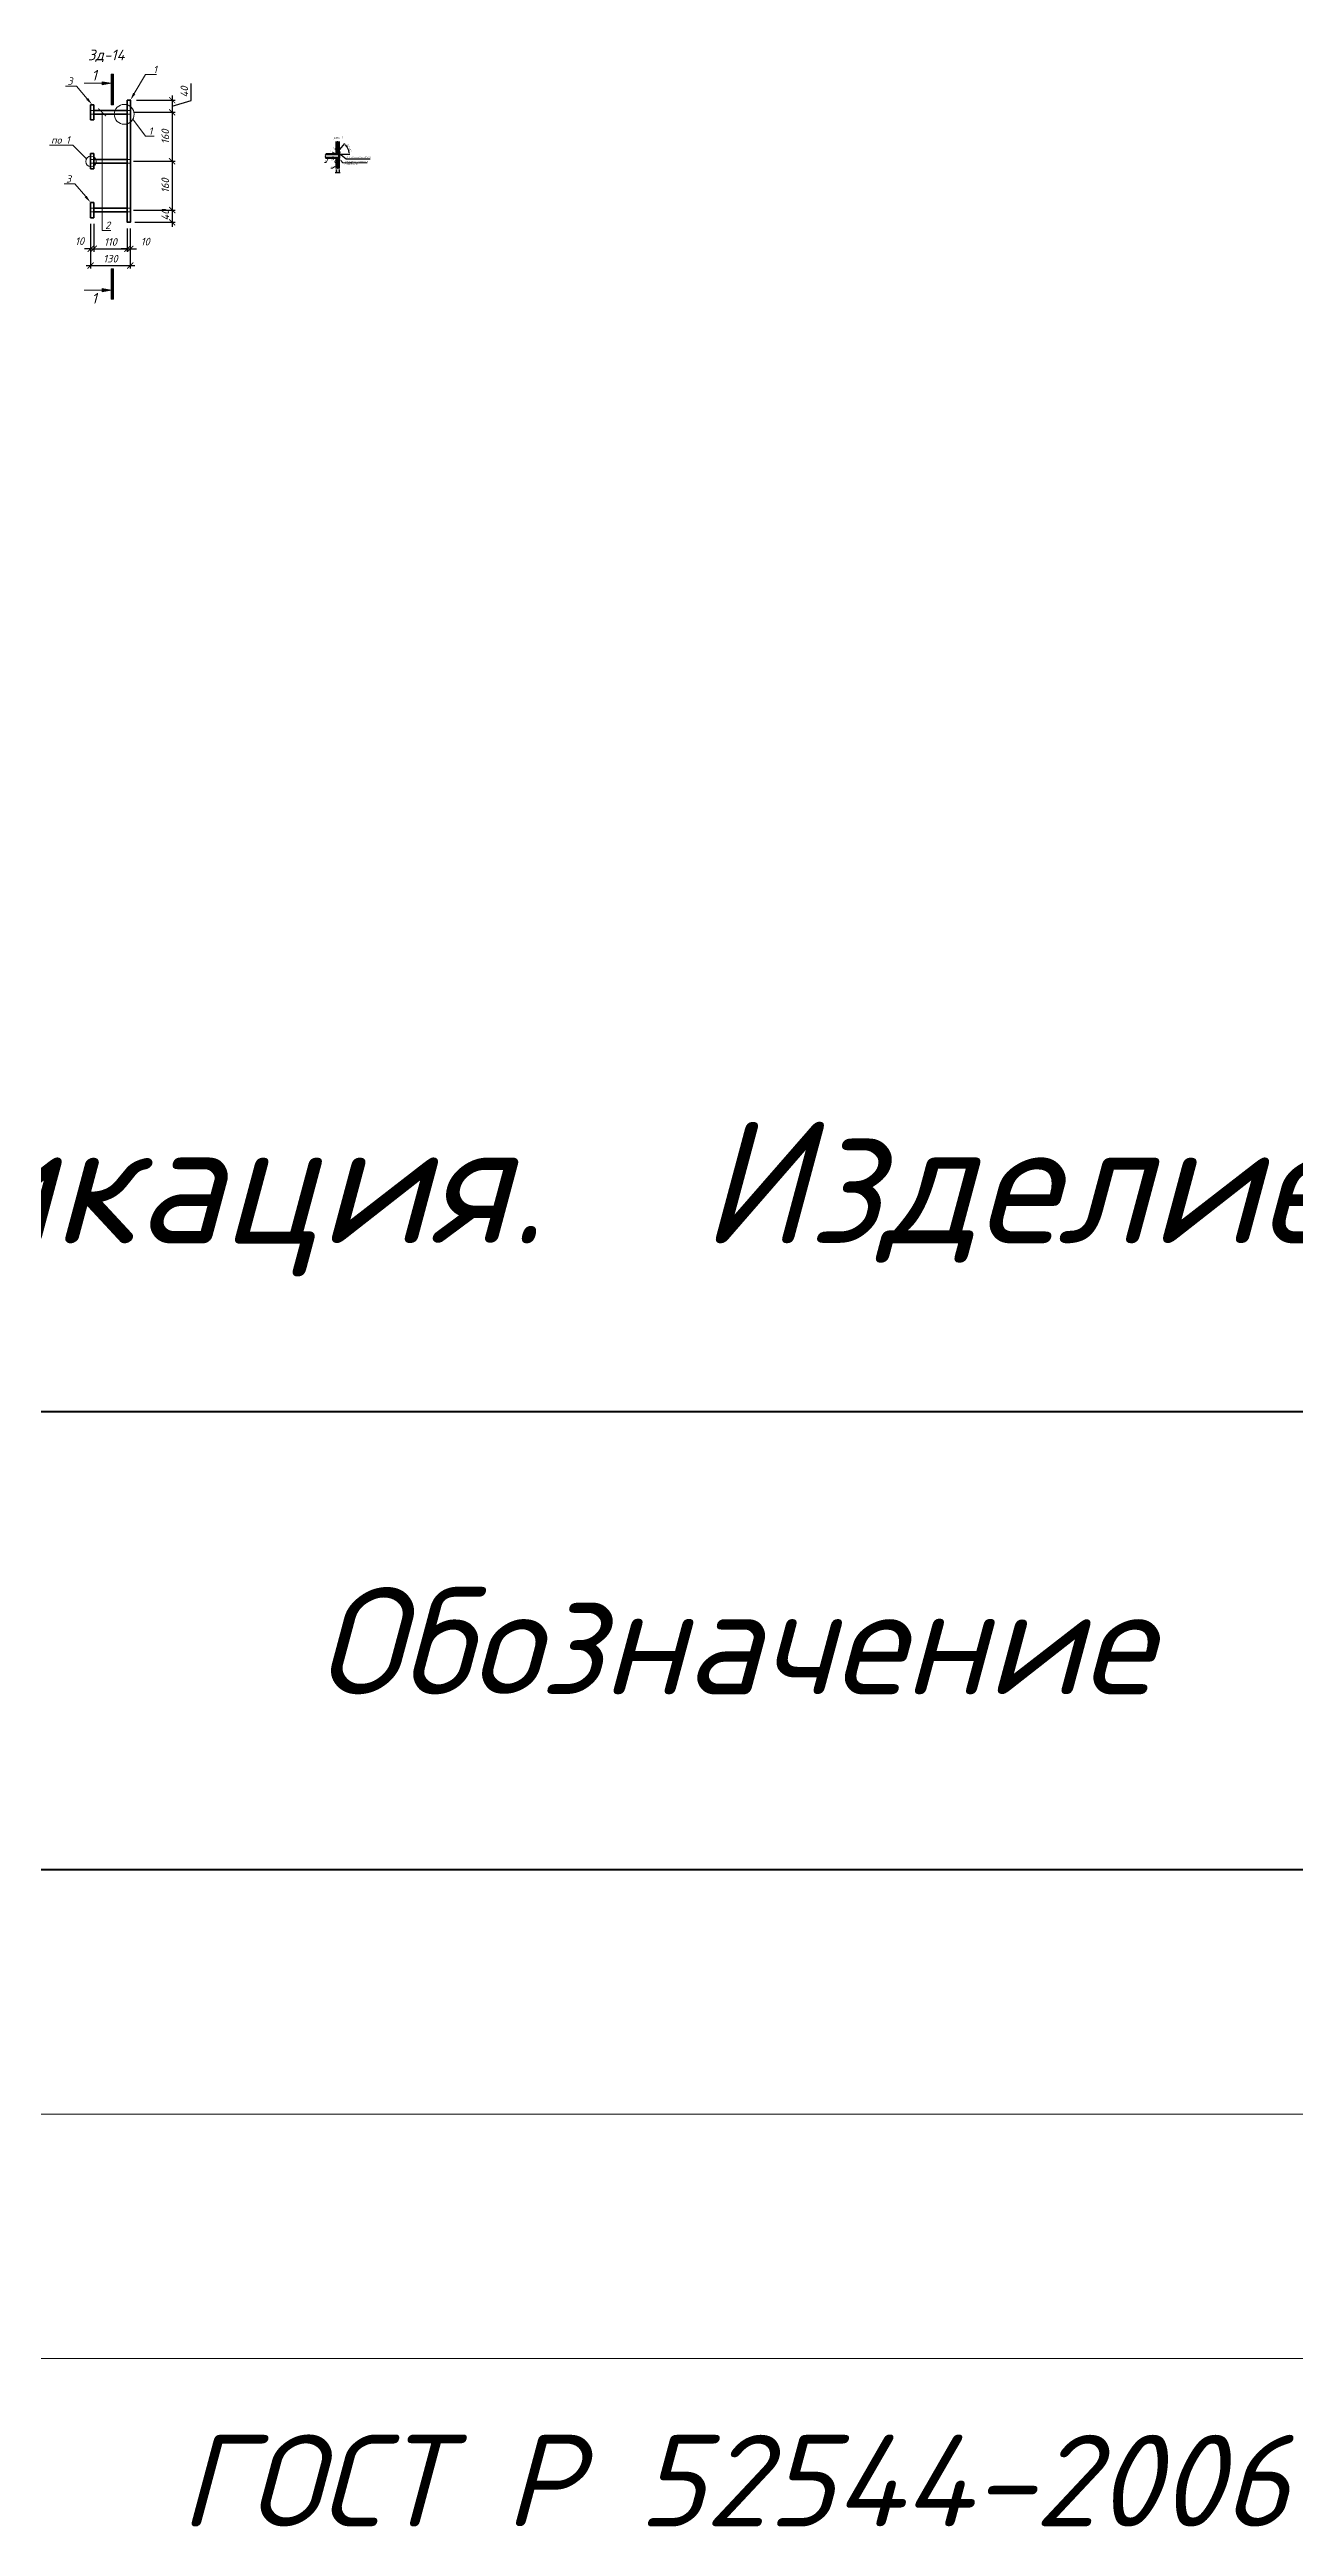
# Model space of a CAD drawing. Header units: millimetres. Extents: x 228418 to 313939, y -168000 to -150000.
# Drawn here: x 235742 to 239820, y -160510 to -152403 of the extents above; entities that cross this region are included whole.
import ezdxf
from ezdxf import colors
from ezdxf.entities.mleader import LeaderData, LeaderLine
from ezdxf.enums import TextEntityAlignment as Align
from ezdxf.math import Vec2, Vec3

# ---------------------------------------------------------------- set-up
doc = ezdxf.new("R2010")
doc.units = ezdxf.units.MM
doc.layers.get('0').update_dxf_attribs({"lineweight": 5})
doc.layers.get('Defpoints').update_dxf_attribs({"color": 1, "lineweight": 0})
for name, color, linetype, lineweight in [('#Dimensions', 7, 'Continuous', 9), ('k_ Арм. Каркасы', 1, 'Continuous', 35), ('k_ Арматура', 3, 'Continuous', 50), ('k_ Размеры', 7, 'Continuous', 15), ('k_ Рамка', 252, 'Continuous', 40), ('k_ Штриховка', 8, 'Continuous', 5), ('к_Сварка', 132, 'Continuous', 30)]:
    doc.layers.add(name, color=color, linetype=linetype, lineweight=lineweight)
doc.styles.get("Standard").update_dxf_attribs({"font": 'isocpeur.ttf'})
doc.styles.add('STEP PR', font='isocpeui.ttf')
doc.dimstyles.new('100!', dxfattribs={"dimscale": 100, "dimtxt": 2.5, "dimasz": 2, "dimexe": 1, "dimexo": 2, "dimgap": 0.7, "dimtad": 1, "dimdec": 4, "dimlfac": -1, "dimdsep": 46, "dimtxsty": 'Standard', "dimblk": 'ARCHTICK', "dimcen": 2, "dimdle": 1, "dimclrt": 1, "dimadec": 4, "dimazin": 0, "dimtfac": 1, "dimtdec": 4, "dimtofl": 0, "dimtmove": 1, "dimatfit": 3, "dimfxl": 1, "dimtolj": 1, "dimtzin": 0, "dimarcsym": 0})
doc.dimstyles.new('STEP PR', dxfattribs={"dimscale": 10, "dimtxt": 2.5, "dimasz": 2, "dimexe": 1, "dimexo": 2, "dimgap": 1, "dimtad": 1, "dimdec": 4, "dimlfac": -1, "dimtxsty": 'STEP PR', "dimblk": 'ARCHTICK', "dimcen": 2, "dimdle": 1.5, "dimclrt": 1, "dimadec": 0, "dimazin": 0, "dimtfac": 1, "dimtdec": 4, "dimtmove": 1, "dimatfit": 3, "dimldrblk": 'DOTSMALL', "dimfxl": 1, "dimtolj": 1, "dimtzin": 0, "dimarcsym": 0})

msp = doc.modelspace()

# ---------------------------------------------------------------- texts
at = {"layer": '#Dimensions', "lineweight": 13, "insert": (236751.00697, -152755.90223), "char_height": 5, "width": 94.8739161, "attachment_point": 5, "style": 'STEP PR'}
msp.add_mtext('ГОСТ 14098-2014-T12-Рз ', dxfattribs=at)
at = {"color": 1, "insert": (236687.26493, -152692.25695), "char_height": 7, "attachment_point": 5, "style": 'STEP PR'}
msp.add_mtext('\\A1;узел 1', dxfattribs=at)
at = {"insert": (237984.89469, -160360.40385), "char_height": 300, "width": 6000, "attachment_point": 5, "style": 'STEP PR'}
msp.add_mtext('ГОСТ Р 52544-2006', dxfattribs=at)
at = {"layer": 'k_ Размеры', "insert": (235928.23172, -152423.46215), "char_height": 35, "attachment_point": 5, "style": 'STEP PR'}
msp.add_mtext('{\\fISOCPEUR|b1|i1|c204|p34;Зд-14}', dxfattribs=at)

# ---------------------------------------------------------------- blocks, each defined once
blk = doc.blocks.new('_None')
blk = doc.blocks.new('_ArchTick')
at = {"color": 0, "linetype": 'ByBlock', "const_width": 0.15}
blk.add_lwpolyline([(-0.5, -0.5), (0.5, 0.5)], dxfattribs=at)
blk = doc.blocks.new('*D21')
at = {"color": 0, "lineweight": -2, "transparency": 16777216}
for p, q in [((236681, -152728.9), (236677, -152728.9)), ((236681, -152739.1), (236681, -152726.9)), ((236681, -152728.9), (236683, -152728.9)), ((236683, -152739.1), (236683, -152726.9)), ((236683, -152728.9), (236687, -152728.9))]:
    blk.add_line(p, q, dxfattribs=at)
at = {"layer": 'Defpoints', "color": 0, "transparency": 16777216}
for p in [(236683, -152728.9), (236681, -152743.1), (236683, -152743.1)]:
    blk.add_point(p, dxfattribs=at)
at = {"color": 0, "lineweight": -2, "transparency": 16777216, "xscale": 4, "yscale": 4, "zscale": 4}
blk.add_blockref('_ArchTick', (236681, -152728.9), dxfattribs=at)
at = {"color": 0, "lineweight": -2, "transparency": 16777216, "xscale": 4, "yscale": 4, "zscale": 4, "rotation": 180}
blk.add_blockref('_ArchTick', (236683, -152728.9), dxfattribs=at)
at = {"color": 1, "transparency": 16777216, "insert": (236672, -152724.1), "char_height": 5, "attachment_point": 5, "style": 'STEP PR'}
blk.add_mtext('\\A1;2', dxfattribs=at)
blk = doc.blocks.new('_DotSmall')
at = {"color": 0, "linetype": 'ByBlock', "const_width": 0.5}
blk.add_lwpolyline([(-0.0625, 0, 1), (0.0625, 0, 1)], format="xyb", close=True, dxfattribs=at)
blk = doc.blocks.new('*D22')
at = {"color": 0, "lineweight": -2, "transparency": 16777216}
for p, q in [((236671, -152743.1), (236671, -152739.1)), ((236677, -152743.1), (236669, -152743.1)), ((236677, -152745.1), (236669, -152745.1)), ((236671, -152743.1), (236671, -152745.1)), ((236671, -152745.1), (236671, -152749.1))]:
    blk.add_line(p, q, dxfattribs=at)
at = {"layer": 'Defpoints', "color": 0, "transparency": 16777216}
for p in [(236671, -152745.1), (236681, -152743.1), (236681, -152745.1)]:
    blk.add_point(p, dxfattribs=at)
at = {"color": 0, "lineweight": -2, "transparency": 16777216, "xscale": 4, "yscale": 4, "zscale": 4}
for p, rotation in [((236671, -152743.1), 270), ((236671, -152745.1), 90)]:
    blk.add_blockref('_ArchTick', p, dxfattribs=dict(at, rotation=rotation))
at = {"color": 1, "transparency": 16777216, "insert": (236665.9, -152736.4), "char_height": 5, "attachment_point": 5, "rotation": 90, "style": 'STEP PR'}
blk.add_mtext('\\A1;2', dxfattribs=at)
blk = doc.blocks.new('*D23')
at = {"color": 0, "lineweight": -2, "transparency": 16777216}
for p, q in [((236681, -152772.6), (236677, -152772.6)), ((236681, -152763.1), (236681, -152774.6)), ((236681, -152772.6), (236683, -152772.6)), ((236683, -152768.6), (236683, -152770.6)), ((236683, -152772.6), (236687, -152772.6))]:
    blk.add_line(p, q, dxfattribs=at)
at = {"layer": 'Defpoints', "color": 0, "transparency": 16777216}
for p in [(236681, -152759.1), (236683, -152772.6), (236683, -152772.6)]:
    blk.add_point(p, dxfattribs=at)
at = {"color": 0, "lineweight": -2, "transparency": 16777216, "xscale": 4, "yscale": 4, "zscale": 4}
blk.add_blockref('_ArchTick', (236681, -152772.6), dxfattribs=at)
at = {"color": 0, "lineweight": -2, "transparency": 16777216, "xscale": 4, "yscale": 4, "zscale": 4, "rotation": 180}
blk.add_blockref('_ArchTick', (236683, -152772.6), dxfattribs=at)
at = {"color": 1, "transparency": 16777216, "insert": (236675.7, -152768.2), "char_height": 5, "attachment_point": 5, "style": 'STEP PR'}
blk.add_mtext('\\A1;2', dxfattribs=at)
blk = doc.blocks.new('*D24')
at = {"color": 0, "lineweight": -2, "transparency": 16777216}
for p, q in [((236677, -152757.1), (236669, -152757.1)), ((236677, -152759.1), (236669, -152759.1)), ((236671, -152757.1), (236671, -152753.1)), ((236671, -152757.1), (236671, -152759.1)), ((236671, -152759.1), (236671, -152763.1))]:
    blk.add_line(p, q, dxfattribs=at)
at = {"layer": 'Defpoints', "color": 0, "transparency": 16777216}
for p in [(236671, -152759.1), (236681, -152757.1), (236681, -152759.1)]:
    blk.add_point(p, dxfattribs=at)
at = {"color": 0, "lineweight": -2, "transparency": 16777216, "xscale": 4, "yscale": 4, "zscale": 4}
for p, rotation in [((236671, -152757.1), 270), ((236671, -152759.1), 90)]:
    blk.add_blockref('_ArchTick', p, dxfattribs=dict(at, rotation=rotation))
at = {"color": 1, "transparency": 16777216, "insert": (236666.2, -152765.5), "char_height": 5, "attachment_point": 5, "rotation": 90, "style": 'STEP PR'}
blk.add_mtext('\\A1;2', dxfattribs=at)
blk = doc.blocks.new('*D25')
at = {"color": 0, "lineweight": -2, "transparency": 16777216}
for p, q in [((236693.6, -152730.5), (236710, -152711)), ((236695, -152745.1), (236725.9, -152745.1))]:
    blk.add_line(p, q, dxfattribs=at)
blk.add_arc((236681.4, -152745.1), 42.5, 5.38922, 44.61078, dxfattribs=at)
at = {"color": 0, "transparency": 16777216}
for points in [[(236711.2, -152715.7), (236712.1, -152714.8), (236708.7, -152712.5)], [(236724.4, -152741.1), (236723, -152741.2), (236723.9, -152745.1)]]:
    blk.add_solid(points, dxfattribs=at)
at = {"layer": 'Defpoints', "color": 0, "transparency": 16777216}
for p in [(236691, -152733.6), (236722.1, -152732.9), (236647.1, -152745.1), (236683, -152743.1), (236691, -152745.1)]:
    blk.add_point(p, dxfattribs=at)
at = {"color": 1, "transparency": 16777216, "insert": (236724, -152725.2), "char_height": 5, "attachment_point": 5, "rotation": 295, "style": 'STEP PR'}
blk.add_mtext('\\A1;50° ±5°', dxfattribs=at)
blk = doc.blocks.new('*U30')
at = {"color": 0, "linetype": 'ByBlock', "lineweight": -2}
for p, q in [((2.75, 0), (3.0625, 1.25)), ((3.0625, 1.25), (3.6875, -1.25)), ((2.75, 0), (0, 0)), ((3.6875, -1.25), (4, 0)), ((6.75, 0), (4, 0))]:
    blk.add_line(p, q, dxfattribs=at)
blk = doc.blocks.new('*U28')
at = {"color": 0, "linetype": 'ByBlock', "lineweight": -2}
for p, q in [((2.75, 0), (3.0625, 1.25)), ((3.0625, 1.25), (3.6875, -1.25)), ((2.75, 0), (0, 0)), ((3.6875, -1.25), (4, 0)), ((6.75, 0), (4, 0))]:
    blk.add_line(p, q, dxfattribs=at)
blk = doc.blocks.new('*D29')
at = {"color": 0, "lineweight": -2, "transparency": 16777216}
for p, q in [((236678, -152805.2), (236694, -152805.2)), ((236681, -152795.9), (236681, -152807.2)), ((236691, -152795.9), (236691, -152807.2))]:
    blk.add_line(p, q, dxfattribs=at)
at = {"layer": 'Defpoints', "color": 0, "transparency": 16777216}
for p in [(236681, -152791.9), (236691, -152791.9), (236691, -152805.2)]:
    blk.add_point(p, dxfattribs=at)
at = {"color": 0, "lineweight": -2, "transparency": 16777216, "xscale": 4, "yscale": 4, "zscale": 4, "rotation": 180}
blk.add_blockref('_ArchTick', (236681, -152805.2), dxfattribs=at)
at = {"color": 0, "lineweight": -2, "transparency": 16777216, "xscale": 4, "yscale": 4, "zscale": 4}
blk.add_blockref('_ArchTick', (236691, -152805.2), dxfattribs=at)
at = {"color": 1, "transparency": 16777216, "insert": (236686, -152800.7), "char_height": 5, "attachment_point": 5, "style": 'STEP PR'}
blk.add_mtext('\\A1;10', dxfattribs=at)
blk = doc.blocks.new('*D39')
at = {"color": 0, "lineweight": -2, "transparency": 16777216}
for p, q in [((235877, -152973.6), (235877, -153065.2)), ((235887, -152973.6), (235887, -153065.2)), ((235877, -153055.2), (235857, -153055.2)), ((235877, -153055.2), (235887, -153055.2)), ((235887, -153055.2), (235907, -153055.2))]:
    blk.add_line(p, q, dxfattribs=at)
at = {"layer": 'Defpoints', "color": 0, "transparency": 16777216}
for p in [(235877, -152953.6), (235887, -152953.6), (235887, -153055.2)]:
    blk.add_point(p, dxfattribs=at)
at = {"color": 0, "lineweight": -2, "transparency": 16777216, "xscale": 20, "yscale": 20, "zscale": 20}
blk.add_blockref('_ArchTick', (235877, -153055.2), dxfattribs=at)
at = {"color": 0, "lineweight": -2, "transparency": 16777216, "xscale": 20, "yscale": 20, "zscale": 20, "rotation": 180}
blk.add_blockref('_ArchTick', (235887, -153055.2), dxfattribs=at)
at = {"color": 1, "transparency": 16777216, "insert": (235840.9, -153030.3), "char_height": 25, "attachment_point": 5, "style": 'STEP PR'}
blk.add_mtext('\\A1;10', dxfattribs=at)
blk = doc.blocks.new('*D40')
at = {"color": 0, "lineweight": -2, "transparency": 16777216}
for p, q in [((235887, -152973.6), (235887, -153065.2)), ((235872, -153055.2), (236012, -153055.2)), ((235997, -152988.6), (235997, -153065.2))]:
    blk.add_line(p, q, dxfattribs=at)
at = {"layer": 'Defpoints', "color": 0, "transparency": 16777216}
for p in [(235887, -152953.6), (235997, -152968.6), (235997, -153055.2)]:
    blk.add_point(p, dxfattribs=at)
at = {"color": 0, "lineweight": -2, "transparency": 16777216, "xscale": 20, "yscale": 20, "zscale": 20, "rotation": 180}
blk.add_blockref('_ArchTick', (235887, -153055.2), dxfattribs=at)
at = {"color": 0, "lineweight": -2, "transparency": 16777216, "xscale": 20, "yscale": 20, "zscale": 20}
blk.add_blockref('_ArchTick', (235997, -153055.2), dxfattribs=at)
at = {"color": 1, "transparency": 16777216, "insert": (235942, -153032.7), "char_height": 25, "attachment_point": 5, "style": 'STEP PR'}
blk.add_mtext('\\A1;110', dxfattribs=at)
blk = doc.blocks.new('*D41')
at = {"color": 0, "lineweight": -2, "transparency": 16777216}
for p, q in [((235997, -153055.2), (235977, -153055.2)), ((235997, -152988.6), (235997, -153065.2)), ((235997, -153055.2), (236007, -153055.2)), ((236007, -152988.6), (236007, -153065.2)), ((236007, -153055.2), (236027, -153055.2))]:
    blk.add_line(p, q, dxfattribs=at)
at = {"layer": 'Defpoints', "color": 0, "transparency": 16777216}
for p in [(235997, -152968.6), (236007, -152968.6), (236007, -153055.2)]:
    blk.add_point(p, dxfattribs=at)
at = {"color": 0, "lineweight": -2, "transparency": 16777216, "xscale": 20, "yscale": 20, "zscale": 20}
blk.add_blockref('_ArchTick', (235997, -153055.2), dxfattribs=at)
at = {"color": 0, "lineweight": -2, "transparency": 16777216, "xscale": 20, "yscale": 20, "zscale": 20, "rotation": 180}
blk.add_blockref('_ArchTick', (236007, -153055.2), dxfattribs=at)
at = {"color": 1, "transparency": 16777216, "insert": (236056, -153031.7), "char_height": 25, "attachment_point": 5, "style": 'STEP PR'}
blk.add_mtext('\\A1;10', dxfattribs=at)
blk = doc.blocks.new('*D42')
at = {"color": 0, "lineweight": -2, "transparency": 16777216}
for p, q in [((236027, -152568.6), (236153.9, -152568.6)), ((236143.9, -152553.6), (236143.9, -152623.6)), ((236143.9, -152588.6), (236206.4, -152569.9)), ((236206.4, -152569.9), (236206.4, -152513.7)), ((236017, -152608.6), (236153.9, -152608.6))]:
    blk.add_line(p, q, dxfattribs=at)
at = {"layer": 'Defpoints', "color": 0, "transparency": 16777216}
for p in [(236007, -152568.6), (235997, -152608.6), (236143.9, -152608.6)]:
    blk.add_point(p, dxfattribs=at)
at = {"color": 0, "lineweight": -2, "transparency": 16777216, "xscale": 20, "yscale": 20, "zscale": 20}
for p, rotation in [((236143.9, -152568.6), 90), ((236143.9, -152608.6), 270)]:
    blk.add_blockref('_ArchTick', p, dxfattribs=dict(at, rotation=rotation))
at = {"color": 1, "transparency": 16777216, "insert": (236183.9, -152541.8), "char_height": 25, "attachment_point": 5, "rotation": 90, "style": 'STEP PR'}
blk.add_mtext('\\A1;40', dxfattribs=at)
blk = doc.blocks.new('*D43')
at = {"color": 0, "lineweight": -2, "transparency": 16777216}
for p, q in [((236017, -152608.6), (236153.9, -152608.6)), ((236143.9, -152593.6), (236143.9, -152783.6)), ((236017, -152768.6), (236153.9, -152768.6))]:
    blk.add_line(p, q, dxfattribs=at)
at = {"layer": 'Defpoints', "color": 0, "transparency": 16777216}
for p in [(235997, -152608.6), (235997, -152768.6), (236143.9, -152768.6)]:
    blk.add_point(p, dxfattribs=at)
at = {"color": 0, "lineweight": -2, "transparency": 16777216, "xscale": 20, "yscale": 20, "zscale": 20}
for p, rotation in [((236143.9, -152608.6), 90), ((236143.9, -152768.6), 270)]:
    blk.add_blockref('_ArchTick', p, dxfattribs=dict(at, rotation=rotation))
at = {"color": 1, "transparency": 16777216, "insert": (236121.4, -152688.6), "char_height": 25, "attachment_point": 5, "rotation": 90, "style": 'STEP PR'}
blk.add_mtext('\\A1;160', dxfattribs=at)
blk = doc.blocks.new('*D44')
at = {"color": 0, "lineweight": -2, "transparency": 16777216}
for p, q in [((236017, -152768.6), (236153.9, -152768.6)), ((236143.9, -152753.6), (236143.9, -152943.6)), ((236017, -152928.6), (236153.9, -152928.6))]:
    blk.add_line(p, q, dxfattribs=at)
at = {"layer": 'Defpoints', "color": 0, "transparency": 16777216}
for p in [(235997, -152768.6), (235997, -152928.6), (236143.9, -152928.6)]:
    blk.add_point(p, dxfattribs=at)
at = {"color": 0, "lineweight": -2, "transparency": 16777216, "xscale": 20, "yscale": 20, "zscale": 20}
for p, rotation in [((236143.9, -152768.6), 90), ((236143.9, -152928.6), 270)]:
    blk.add_blockref('_ArchTick', p, dxfattribs=dict(at, rotation=rotation))
at = {"color": 1, "transparency": 16777216, "insert": (236121.4, -152848.6), "char_height": 25, "attachment_point": 5, "rotation": 90, "style": 'STEP PR'}
blk.add_mtext('\\A1;160', dxfattribs=at)
blk = doc.blocks.new('*D45')
at = {"color": 0, "lineweight": -2, "transparency": 16777216}
for p, q in [((236017, -152928.6), (236153.9, -152928.6)), ((236022, -152968.6), (236153.9, -152968.6)), ((236143.9, -152913.6), (236143.9, -152983.6))]:
    blk.add_line(p, q, dxfattribs=at)
at = {"layer": 'Defpoints', "color": 0, "transparency": 16777216}
for p in [(235997, -152928.6), (236002, -152968.6), (236143.9, -152968.6)]:
    blk.add_point(p, dxfattribs=at)
at = {"color": 0, "lineweight": -2, "transparency": 16777216, "xscale": 20, "yscale": 20, "zscale": 20}
for p, rotation in [((236143.9, -152928.6), 90), ((236143.9, -152968.6), 270)]:
    blk.add_blockref('_ArchTick', p, dxfattribs=dict(at, rotation=rotation))
at = {"color": 1, "transparency": 16777216, "insert": (236121.4, -152944.8), "char_height": 25, "attachment_point": 5, "rotation": 90, "style": 'STEP PR'}
blk.add_mtext('\\A1;40', dxfattribs=at)
blk = doc.blocks.new('*D46')
at = {"color": 0, "lineweight": -2, "transparency": 16777216}
for p, q in [((235877, -152973.6), (235877, -153120.2)), ((236007, -152988.6), (236007, -153120.2)), ((235862, -153110.2), (236022, -153110.2))]:
    blk.add_line(p, q, dxfattribs=at)
at = {"layer": 'Defpoints', "color": 0, "transparency": 16777216}
for p in [(235877, -152953.6), (236007, -152968.6), (236007, -153110.2)]:
    blk.add_point(p, dxfattribs=at)
at = {"color": 0, "lineweight": -2, "transparency": 16777216, "xscale": 20, "yscale": 20, "zscale": 20, "rotation": 180}
blk.add_blockref('_ArchTick', (235877, -153110.2), dxfattribs=at)
at = {"color": 0, "lineweight": -2, "transparency": 16777216, "xscale": 20, "yscale": 20, "zscale": 20}
blk.add_blockref('_ArchTick', (236007, -153110.2), dxfattribs=at)
at = {"color": 1, "transparency": 16777216, "insert": (235942, -153087.7), "char_height": 25, "attachment_point": 5, "style": 'STEP PR'}
blk.add_mtext('\\A1;130', dxfattribs=at)
blk = doc.blocks.new('Разрез')
at = {"linetype": 'ByBlock', "ltscale": 100}
h = blk.add_hatch(color=256, dxfattribs=at)
h.dxf.hatch_style = 1
h.paths.add_polyline_path([(-35, 0), (35, 0), (35, 1000), (-35, 1000)])
h = blk.add_hatch(color=256, dxfattribs=at)
h.dxf.hatch_style = 1
h.paths.add_polyline_path([(-335, 750), (-335, 700), (-335, 650), (-35, 700)])
for p, q in [((35, 1000), (-35, 1000)), ((-35, 1000), (-35, 0)), ((35, 0), (35, 1000)), ((-335, 750), (-335, 700)), ((-35, 700), (-335, 750)), ((-35, 700), (-335, 650)), ((-335, 650), (-335, 700)), ((-35, 0), (35, 0))]:
    blk.add_line(p, q, dxfattribs=at)
at = {"linetype": 'ByBlock', "ltscale": 100, "extrusion": (0, 1, 0), "elevation": 700}
blk.add_lwpolyline([(925, 0), (335, 0)], dxfattribs=at)
at = {"ltscale": 100, "style": 'STEP PR'}
blk.add_attdef('Nv', text='', height=350, dxfattribs=at).set_placement((-503, 790), align=Align.RIGHT)
blk = doc.blocks.new('*U49')
at = {"linetype": 'ByBlock', "ltscale": 100}
h = blk.add_hatch(color=256, dxfattribs=at)
h.dxf.hatch_style = 1
h.paths.add_polyline_path([(-35, -1000), (35, -1000), (35, 0), (-35, 0)])
h = blk.add_hatch(color=256, dxfattribs=at)
h.dxf.hatch_style = 1
h.paths.add_polyline_path([(-335, -750), (-335, -700), (-335, -650), (-35, -700)])
for p, q in [((-35, -1000), (-35, 0)), ((-35, 0), (35, 0)), ((35, 0), (35, -1000)), ((-35, -700), (-335, -650)), ((-335, -650), (-335, -700)), ((-335, -750), (-335, -700)), ((-35, -700), (-335, -750)), ((35, -1000), (-35, -1000))]:
    blk.add_line(p, q, dxfattribs=at)
at = {"linetype": 'ByBlock', "ltscale": 100, "extrusion": (0, -1, 0), "elevation": 700}
blk.add_lwpolyline([(-925, 0), (-335, 0)], dxfattribs=at)
at = {"ltscale": 100, "style": 'STEP PR'}
blk.add_attdef('Nv', text='', height=350, dxfattribs=at).set_placement((-503, -1140), align=Align.RIGHT)
blk = doc.blocks.new('*U75')
for p, q in [((-18500, -1500), (0, -1500)), ((-18500, -3000), (-18500, -1500)), ((-17000, -3000), (-17000, -1500)), ((-11000, -3000), (-11000, -1500)), ((-5000, -3000), (-5000, -1500)), ((-3500, -3000), (-3500, -1500)), ((-2000, -3000), (-2000, -1500)), ((0, -1500), (0, -3000)), ((0, -3000), (-18500, -3000)), ((-18500, -6200), (-18500, -3000)), ((-17000, -6200), (-17000, -3000)), ((-11000, -6200), (-11000, -3000)), ((-5000, -6200), (-5000, -3000)), ((-3500, -6200), (-3500, -3000)), ((-2000, -6200), (-2000, -3000)), ((0, -6200), (0, -3000))]:
    blk.add_line(p, q)
at = {"color": 8, "lineweight": 20}
for p, q in [((0, -3800), (-18500, -3800)), ((0, -4600), (-18500, -4600)), ((0, -5400), (-18500, -5400)), ((0, -6200), (-18500, -6200))]:
    blk.add_line(p, q, dxfattribs=at)
at = {"style": 'STEP PR'}
for s, p in [('Масса', (-2750, -2021.2)), ('Приме-', (-1000, -2021.2)), ('Поз.', (-17750, -2250)), ('Обозначение', (-14000, -2250)), ('Наименование', (-7750, -2250)), ('Кол.', (-4250, -2250)), ('ед.,кг', (-2750, -2613.4)), ('чание', (-1073.2, -2621.9))]:
    blk.add_text(s, height=350, dxfattribs=at).set_placement(p, align=Align.MIDDLE)
at = {"style": 'STEP PR', "flags": 8}
blk.add_attdef('СПЕЦИФИКАЦИЯ', (-18462.6, -949.7), '', height=400, dxfattribs=at)

# ---------------------------------------------------------------- dimensions: what is measured, and where the dimension line sits
for base, p1, p2, picture, middle in [((236143.90734, -152608.63545), (236007.04174, -152568.63545), (235997.04174, -152608.63545), '*D42', (236183.90734, -152559.88545)), ((236143.90734, -152768.63545), (235997.04174, -152608.63545), (235997.04174, -152768.63545), '*D43', (236121.40734, -152688.63545)), ((236143.90734, -152928.63545), (235997.04174, -152768.63545), (235997.04174, -152928.63545), '*D44', (236121.40734, -152848.63545))]:
    dim = msp.add_linear_dim(base=base, p1=p1, p2=p2, angle=90, dimstyle='STEP PR')
    dim.commit()
    dim.dimension.update_dxf_attribs({"geometry": picture, "text_midpoint": middle})
dim = msp.add_angular_dim_2l(base=(236722.11609, -152732.92995), line1=((236647.07577, -152745.13109), (236691.03962, -152745.13109)), line2=((236683.03962, -152743.13109), (236691.03962, -152733.59707)), text='<> ±5°', dimstyle='STEP PR', override={"dimscale": 2, "dimsah": 1})
dim.commit()
dim.dimension.update_dxf_attribs({"geometry": '*D25', "text_midpoint": (236723.99755, -152725.24954)})
for base, p1, p2, picture, middle in [((236670.95531, -152745.13109), (236681.03962, -152743.13109), (236681.03962, -152745.13109), '*D22', (236670.41516, -152736.36108)), ((236670.95531, -152759.13109), (236681.03962, -152757.13109), (236681.03962, -152759.13109), '*D24', (236670.71684, -152765.50316))]:
    dim = msp.add_linear_dim(base=base, p1=p1, p2=p2, angle=90, dimstyle='STEP PR', override={"dimscale": 2})
    dim.commit()
    dim.dimension.update_dxf_attribs({"geometry": picture, "text_midpoint": middle, "dimtype": 160})
for base, p1, p2, picture, middle in [((236683.03962, -152728.89185), (236681.03962, -152743.13109), (236683.03962, -152743.13109), '*D21', (236671.97422, -152728.61752)), ((236683.03962, -152772.60281), (236681.03962, -152759.13109), (236683.03962, -152772.60281), '*D23', (236675.71477, -152772.7126))]:
    dim = msp.add_linear_dim(base=base, p1=p1, p2=p2, dimstyle='STEP PR', override={"dimscale": 2})
    dim.commit()
    dim.dimension.update_dxf_attribs({"geometry": picture, "text_midpoint": middle, "dimtype": 160})
dim = msp.add_linear_dim(base=(236691.03962, -152805.16847), p1=(236681.03962, -152791.88592), p2=(236691.03962, -152791.88592), dimstyle='STEP PR', override={"dimscale": 2})
dim.commit()
dim.dimension.update_dxf_attribs({"geometry": '*D29', "text_midpoint": (236686.03962, -152800.66847)})
for base, p1, p2, picture, middle in [((235887.04174, -153055.23377), (235877.04174, -152953.63545), (235887.04174, -152953.63545), '*D39', (235840.93238, -153052.78175)), ((236007.04174, -153055.23377), (235997.04174, -152968.63545), (236007.04174, -152968.63545), '*D41', (236056.03846, -153054.18164))]:
    dim = msp.add_linear_dim(base=base, p1=p1, p2=p2, dimstyle='STEP PR')
    dim.commit()
    dim.dimension.update_dxf_attribs({"geometry": picture, "text_midpoint": middle, "dimtype": 160})
for base, p1, p2, picture, middle in [((236007.04174, -153110.19045), (235877.04174, -152953.63545), (236007.04174, -152968.63545), '*D46', (235942.04174, -153087.69045)), ((235997.04174, -153055.23377), (235887.04174, -152953.63545), (235997.04174, -152968.63545), '*D40', (235942.04174, -153032.73377))]:
    dim = msp.add_linear_dim(base=base, p1=p1, p2=p2, dimstyle='STEP PR')
    dim.commit()
    dim.dimension.update_dxf_attribs({"geometry": picture, "text_midpoint": middle})
dim = msp.add_linear_dim(base=(236143.90734, -152968.63545), p1=(235997.04174, -152928.63545), p2=(236002.04174, -152968.63545), angle=90, dimstyle='STEP PR')
dim.commit()
dim.dimension.update_dxf_attribs({"geometry": '*D45', "text_midpoint": (236143.90734, -152944.81738), "dimtype": 160})

# ---------------------------------------------------------------- hatches: boundary and pattern name
at = {"layer": 'k_ Штриховка', "true_color": 0x6b6b6b}
h = msp.add_hatch(dxfattribs=at)
h.set_pattern_fill('ANSI31', color=251, scale=0.5)
h.paths.add_polyline_path([(236691.03962, -152705.46515), (236687.28962, -152705.46515), (236686.66462, -152707.96515), (236685.41462, -152702.96515), (236684.78962, -152705.46515), (236681.03962, -152705.46515), (236681.03962, -152743.13109), (236683.03962, -152743.13109), (236691.03962, -152733.59707)])
h.paths.add_polyline_path([(236691.03962, -152768.66512), (236683.03962, -152759.13109), (236681.03962, -152759.13109), (236681.03962, -152791.88592), (236684.78962, -152791.88592), (236685.41462, -152789.38592), (236686.66462, -152794.38592), (236687.28962, -152791.88592), (236691.03962, -152791.88592)])
h = msp.add_hatch(dxfattribs=at)
h.set_pattern_fill('DOTS', color=251, scale=0.5)
edge = h.paths.add_edge_path()
edge.add_spline(control_points=[(236691.03962, -152745.13109), (236691.90776, -152743.27078), (236693.69466, -152739.44164), (236691.9412, -152735.58171), (236691.03962, -152733.59707)], knot_values=[0, 0, 0, 0, 5.8614669012, 12.0647765025, 12.0647765025, 12.0647765025, 12.0647765025], degree=3, periodic=0)
edge.add_line((236691.03962, -152733.59707), (236683.03962, -152743.13109))
edge.add_line((236683.03962, -152743.13109), (236683.03962, -152745.13109))
edge.add_line((236683.03962, -152745.13109), (236691.03962, -152745.13109))
edge = h.paths.add_edge_path()
edge.add_spline(control_points=[(236691.03962, -152768.66512), (236691.9412, -152766.68048), (236693.69466, -152762.82055), (236691.90776, -152758.99141), (236691.03962, -152757.13109)], knot_values=[0, 0, 0, 0, 6.2033096013, 12.0647765025, 12.0647765025, 12.0647765025, 12.0647765025], degree=3, periodic=0)
edge.add_line((236691.03962, -152757.13109), (236683.03962, -152757.13109))
edge.add_line((236683.03962, -152757.13109), (236683.03962, -152759.13109))
edge.add_line((236683.03962, -152759.13109), (236691.03962, -152768.66512))

# ---------------------------------------------------------------- linework, layer by layer
for points in [[(235887.04174, -152602.63545), (235877.04174, -152602.63545)], [(235887.04174, -152614.63545), (235877.04174, -152614.63545)], [(235997.04174, -152602.63545), (236007.04174, -152602.63545)], [(235997.04174, -152614.63545), (236007.04174, -152614.63545)], [(235887.04174, -152762.63545), (235877.04174, -152762.63545)], [(235887.04174, -152774.63545), (235877.04174, -152774.63545)], [(235997.04174, -152762.63545), (236007.04174, -152762.63545)], [(235997.04174, -152774.63545), (236007.04174, -152774.63545)], [(236681.03962, -152743.13109), (236681.03962, -152745.13109)], [(236681.03962, -152757.13109), (236681.03962, -152759.13109)], [(235887.04174, -152922.63545), (235877.04174, -152922.63545)], [(235887.04174, -152934.63545), (235877.04174, -152934.63545)], [(235997.04174, -152922.63545), (236007.04174, -152922.63545)], [(235997.04174, -152934.63545), (236007.04174, -152934.63545)]]:
    msp.add_lwpolyline(points)
for points, knots in [([(236645.99835, -152751.20804), (236645.22289, -152752.37999), (236644.72484, -152754.33688), (236645.6458, -152755.6832), (236646.01356, -152757.20288), (236646.01334, -152757.22797)], [0, 0, 0, 0, 3.6201016644, 6.4324577887, 6.5076108841, 6.5076108841, 6.5076108841, 6.5076108841]), ([(236647.07577, -152745.13109), (236646.33171, -152746.50183), (236644.90606, -152749.12821), (236646.62612, -152752.47031), (236647.53603, -152754.5806), (236646.22221, -152757.15891), (236646.01334, -152757.15281)], [0, 0, 0, 0, 4.282091908, 8.204614529, 12.4310550672, 13.0216912554, 13.0216912554, 13.0216912554, 13.0216912554])]:
    msp.add_open_spline(points, degree=3, knots=knots)
at = {"layer": 'k_ Арм. Каркасы'}
msp.add_lwpolyline([(235997.04174, -152568.63545), (235997.04174, -152968.63545), (236007.04174, -152968.63545), (236007.04174, -152568.63545), (235997.04174, -152568.63545)], close=True, dxfattribs=at)
for points in [[(235877.04174, -152583.63545), (235877.04174, -152633.63545)], [(235877.04174, -152583.63545), (235887.04174, -152583.63545)], [(235877.04174, -152633.63545), (235887.04174, -152633.63545)], [(235887.04174, -152633.63545), (235887.04174, -152583.63545)], [(235887.04174, -152602.63545), (235997.04174, -152602.63545)], [(235887.04174, -152614.63545), (235997.04174, -152614.63545)], [(236681.03962, -152705.46515), (236681.03962, -152743.13109)], [(236683.03962, -152743.13109), (236691.03962, -152733.59707)], [(236691.03962, -152733.59707), (236691.03962, -152705.46515)], [(235877.04174, -152743.63545), (235877.04174, -152793.63545)], [(235877.04174, -152743.63545), (235887.04174, -152743.63545)], [(235877.04174, -152793.63545), (235887.04174, -152793.63545)], [(235887.04174, -152793.63545), (235887.04174, -152743.63545)], [(235887.04174, -152762.63545), (235997.04174, -152762.63545)], [(235887.04174, -152774.63545), (235997.04174, -152774.63545)], [(236681.03962, -152743.13109), (236683.03962, -152743.13109)], [(236681.03962, -152759.13109), (236683.03962, -152759.13109)], [(236681.03962, -152759.13109), (236681.03962, -152791.88592)], [(236683.03962, -152759.13109), (236691.03962, -152768.66512)], [(236691.03962, -152791.88592), (236691.03962, -152768.66512)], [(235877.04174, -152903.63545), (235877.04174, -152953.63545)], [(235877.04174, -152903.63545), (235887.04174, -152903.63545)], [(235887.04174, -152953.63545), (235887.04174, -152903.63545)], [(235877.04174, -152953.63545), (235887.04174, -152953.63545)], [(235887.04174, -152922.63545), (235997.04174, -152922.63545)], [(235887.04174, -152934.63545), (235997.04174, -152934.63545)]]:
    msp.add_lwpolyline(points, dxfattribs=at)
at = {"layer": 'k_ Арматура'}
for points in [[(236646.11284, -152757.13109), (236691.03962, -152757.13109)], [(236647.07577, -152745.13109), (236691.03962, -152745.13109)], [(236691.03962, -152745.13109), (236691.03962, -152757.13109)]]:
    msp.add_lwpolyline(points, dxfattribs=at)
at = {"layer": 'k_ Размеры'}
for centre, radius in [((235987.04174, -152615.09414), 32.63076), ((235878.33288, -152769.35355), 17.29483)]:
    msp.add_circle(centre, radius, dxfattribs=at)
at = {"layer": 'к_Сварка'}
for points in [[(236683.03962, -152743.13109), (236683.03962, -152745.13109)], [(236683.03962, -152759.13109), (236683.03962, -152757.13109)]]:
    msp.add_lwpolyline(points, dxfattribs=at)
for points in [[(236691.03962, -152733.59707), (236692.80838, -152739.54287), (236691.03962, -152745.13109)], [(236691.03962, -152768.66512), (236692.80838, -152762.71932), (236691.03962, -152757.13109)]]:
    msp.add_spline(points, degree=3, dxfattribs=at)

# ---------------------------------------------------------------- block references
at = {"xscale": 0.1, "yscale": 0.1, "zscale": 0.1}
for name, p in [('Разрез', (235947.95843, -152583.64992)), ('*U49', (235947.95843, -153120.64238))]:
    msp.add_blockref(name, p, dxfattribs=at).add_auto_attribs({'Nv': '1'})
at = {"xscale": 2, "yscale": 2, "zscale": 2}
for name, p in [('*U30', (236679.28962, -152705.46515)), ('*U28', (236679.28962, -152791.88592))]:
    msp.add_blockref(name, p, dxfattribs=at)
at = {"layer": 'k_ Рамка'}
ref = msp.add_blockref('*U75', (251984.89469, -155360.66521), dxfattribs=at)
ref.add_attrib('СПЕЦИФИКАЦИЯ', 'Спецификация.  Изделие закладное Зд-14', (233522.28897, -156310.40041), dxfattribs={"layer": '0', "height": 400, "style": 'STEP PR'})

msp.set_redraw_order([(e.dxf.handle, doc.entitydb.next_handle()) for e in msp.query("TEXT MTEXT ATTDEF DIMENSION ARC_DIMENSION")])  # texts and dimensions are drawn at this point

# ---------------------------------------------------------------- leaders
at = {"layer": '#Dimensions', "lineweight": 13}
msp.add_leader([(236691.81906, -152743.40794), (236714.35112, -152760.75513), (236792.47217, -152760.75513)], dimstyle='100!', override={"dimscale": 2, "dimasz": 3, "dimrnd": 5}, dxfattribs=at)
ml = msp.add_multileader_mtext('Standard', dxfattribs=at)
ml.set_content('\\A1;2', color=256, style='STEP PR')
ml.set_leader_properties(color=256, linetype='ByLayer', lineweight=-1)
ml.build(insert=Vec2(0, 0))
ml.multileader.update_dxf_attribs({"text_left_attachment_type": 6, "text_right_attachment_type": 6, "dogleg_length": 0, "arrow_head_size": 5, "scale": 0.02})
ctx = ml.context
ctx.base_point, ctx.scale, ctx.char_height, ctx.arrow_head_size, ctx.plane_origin = Vec3(236641.51218, -152772.68859), 0.02, 4.8, 5, Vec3(244676.43078, -160435.17362)
ctx.left_attachment, ctx.right_attachment = 6, 6
notes = []
notes.append((ctx, [(1, (1, 1, 0), (236648.91946, -152772.68859), (-1, 0), 0, [(1, [(236656.65116, -152757.13109)], 0, [])])]))
ctx.mtext.insert, ctx.mtext.rotation, ctx.mtext.flow_direction = Vec3(236643.51218, -152766.92859), 6.2831853072, 5
ml = msp.add_multileader_mtext('Standard', dxfattribs=at)
ml.set_content('\\A1;1', color=256, style='STEP PR')
ml.set_leader_properties(color=256, linetype='ByLayer', lineweight=-1)
ml.build(insert=Vec2(0, 0))
ml.multileader.update_dxf_attribs({"text_left_attachment_type": 6, "text_right_attachment_type": 6, "dogleg_length": 0, "arrow_head_size": 5, "scale": 0.02})
ctx = ml.context
ctx.base_point, ctx.scale, ctx.char_height, ctx.arrow_head_size, ctx.plane_origin = Vec3(236663.23004, -152790.93983), 0.02, 4.8, 5, Vec3(244696.48319, -160453.42486)
ctx.left_attachment, ctx.right_attachment = 6, 6
notes.append((ctx, [(1, (1, 1, 0), (236668.97186, -152790.93983), (-1, 0), 0, [(1, [(236681.03962, -152783.60587)], 0, [])])]))
ctx.mtext.insert, ctx.mtext.rotation, ctx.mtext.flow_direction = Vec3(236665.23004, -152785.17983), 6.2831853072, 5
ml = msp.add_multileader_mtext('Standard', dxfattribs=at)
ml.set_content('\\A1; Зачищается заподлицо\\P с пластиной', color=256, style='STEP PR')
ml.set_leader_properties(color=256, linetype='ByLayer', lineweight=-1)
ml.build(insert=Vec2(0, 0))
ml.multileader.update_dxf_attribs({"text_left_attachment_type": 6, "text_right_attachment_type": 6, "dogleg_length": 0, "arrow_head_size": 5, "scale": 0.02})
ctx = ml.context
ctx.base_point, ctx.scale, ctx.char_height, ctx.arrow_head_size, ctx.plane_origin = Vec3(236703.00991, -152773.37932), 0.02, 4.8, 5, Vec3(244801.68105, -160429.80014)
ctx.left_attachment, ctx.right_attachment = 6, 6
notes.append((ctx, [(0, (1, 1, 0), (236703.00991, -152773.37932), (1, 0), 0, [(1, [(236692.809, -152762.89436)], 0, [])])]))
ctx.mtext.insert, ctx.mtext.rotation, ctx.mtext.flow_direction = Vec3(236705.00991, -152767.61932), 6.2831853072, 5
at = {"layer": 'k_ Размеры'}
ml = msp.add_multileader_mtext('Standard', dxfattribs=at)
ml.set_content('\\A1; 3', color=256, style='STEP PR')
ml.set_leader_properties(color=256, linetype='ByLayer', lineweight=-1)
ml.build(insert=Vec2(0, 0))
ml.multileader.update_dxf_attribs({"text_left_attachment_type": 6, "text_right_attachment_type": 6, "dogleg_length": 0, "arrow_head_size": 25, "scale": 0.1})
ctx = ml.context
ctx.base_point, ctx.scale, ctx.char_height, ctx.arrow_head_size, ctx.landing_gap_size, ctx.plane_origin = Vec3(235775.83681, -152523.17551), 0.1, 24, 25, 10, Vec3(243720.91378, -160185.54122)
ctx.left_attachment, ctx.right_attachment = 6, 6
notes.append((ctx, [(1, (1, 1, 0), (235830.61863, -152523.17551), (-1, 0), 0, [(1, [(235882.04174, -152583.63545)], 0, [])])]))
ctx.mtext.insert, ctx.mtext.rotation, ctx.mtext.flow_direction = Vec3(235785.83681, -152494.37551), 6.2831853072, 5
ml = msp.add_multileader_mtext('Standard', dxfattribs=at)
ml.set_content('\\A1; 1', color=256, style='STEP PR')
ml.set_leader_properties(color=256, linetype='ByLayer', lineweight=-1)
ml.build(insert=Vec2(0, 0))
ml.multileader.update_dxf_attribs({"text_left_attachment_type": 6, "text_right_attachment_type": 6, "dogleg_length": 0, "arrow_head_size": 25, "scale": 0.1})
ctx = ml.context
ctx.base_point, ctx.scale, ctx.char_height, ctx.arrow_head_size, ctx.landing_gap_size, ctx.plane_origin = Vec3(236056.95929, -152485.03976), 0.1, 24, 25, 10, Vec3(244054.59427, -160151.87701)
ctx.left_attachment, ctx.right_attachment = 6, 6
notes.append((ctx, [(0, (1, 1, 0), (236056.95929, -152485.03976), (1, 0), 0, [(1, [(236007.04174, -152568.63545)], 0, [])])]))
ctx.mtext.insert, ctx.mtext.rotation, ctx.mtext.flow_direction = Vec3(236066.95929, -152456.23976), 6.2831853072, 5
ml = msp.add_multileader_mtext('Standard', dxfattribs=at)
ml.set_content('\\A1;2', color=256, style='STEP PR')
ml.set_leader_properties(color=256, linetype='ByLayer', lineweight=-1)
ml.set_arrow_properties(name='ARCHTICK')
ml.build(insert=Vec2(0, 0))
ml.multileader.update_dxf_attribs({"text_left_attachment_type": 6, "text_right_attachment_type": 6, "dogleg_length": 0, "arrow_head_size": 25, "scale": 0.1})
ctx = ml.context
ctx.base_point, ctx.scale, ctx.char_height, ctx.arrow_head_size, ctx.landing_gap_size, ctx.plane_origin = Vec3(235914.80129, -152994.93554), 0.1, 24, 25, 10, Vec3(242443.52935, -161966.81262)
ctx.left_attachment, ctx.right_attachment = 6, 6
notes.append((ctx, [(0, (1, 1, 0), (235914.80129, -152994.93554), (1, 0), 0, [(0, [(235914.80129, -152608.63545), (235914.80129, -152768.63545), (235914.80129, -152928.63545)], 0, [])])]))
ctx.mtext.insert, ctx.mtext.rotation, ctx.mtext.flow_direction = Vec3(235924.80129, -152966.13554), 6.2831853072, 5
ml = msp.add_multileader_mtext('Standard', dxfattribs=at)
ml.set_content('\\A1;1', color=256, style='STEP PR')
ml.set_leader_properties(color=256, linetype='ByLayer', lineweight=-1)
ml.set_arrow_properties(name='NONE')
ml.build(insert=Vec2(0, 0))
ml.multileader.update_dxf_attribs({"text_left_attachment_type": 6, "text_right_attachment_type": 6, "dogleg_length": 0, "arrow_head_size": 24, "scale": 0.1})
ctx = ml.context
ctx.base_point, ctx.scale, ctx.char_height, ctx.arrow_head_size, ctx.landing_gap_size, ctx.plane_origin = Vec3(236057.04374, -152686.69718), 0.1, 24, 24, 10, Vec3(241611.92312, -165567.55372)
ctx.left_attachment, ctx.right_attachment = 6, 6
notes.append((ctx, [(0, (1, 1, 0), (236057.04374, -152686.69718), (1, 0), 0, [(0, [(236015.62273, -152630.83877)], 0, [])])]))
ctx.mtext.insert, ctx.mtext.rotation, ctx.mtext.flow_direction = Vec3(236067.04374, -152657.89718), 6.2831853072, 5
ml = msp.add_multileader_mtext('Standard', dxfattribs=at)
ml.set_content('\\A1;по 1', color=256, style='STEP PR')
ml.set_leader_properties(color=256, linetype='ByLayer', lineweight=-1)
ml.set_arrow_properties(name='NONE')
ml.build(insert=Vec2(0, 0))
ml.multileader.update_dxf_attribs({"text_left_attachment_type": 6, "text_right_attachment_type": 6, "dogleg_length": 0, "arrow_head_size": 24, "scale": 0.1})
ctx = ml.context
ctx.base_point, ctx.scale, ctx.char_height, ctx.arrow_head_size, ctx.landing_gap_size, ctx.plane_origin = Vec3(235735.63101, -152715.9007), 0.1, 24, 24, 10, Vec3(241240.95264, -165587.38794)
ctx.left_attachment, ctx.right_attachment, ctx.text_align_type = 6, 6, 2
notes.append((ctx, [(1, (1, 1, 0), (235818.50374, -152715.9007), (-1, 0), 0, [(0, [(235863.44123, -152760.55868)], 0, [])])]))
ctx.mtext.insert, ctx.mtext.rotation, ctx.mtext.alignment, ctx.mtext.flow_direction = Vec3(235808.50374, -152687.1007), 6.2831853072, 3, 5
ml = msp.add_multileader_mtext('Standard', dxfattribs=at)
ml.set_content('\\A1; 3', color=256, style='STEP PR')
ml.set_leader_properties(color=256, linetype='ByLayer', lineweight=-1)
ml.build(insert=Vec2(0, 0))
ml.multileader.update_dxf_attribs({"text_left_attachment_type": 6, "text_right_attachment_type": 6, "dogleg_length": 0, "arrow_head_size": 25, "scale": 0.1})
ctx = ml.context
ctx.base_point, ctx.scale, ctx.char_height, ctx.arrow_head_size, ctx.landing_gap_size, ctx.plane_origin = Vec3(235770.83681, -152843.17551), 0.1, 24, 25, 10, Vec3(243715.91378, -160505.54122)
ctx.left_attachment, ctx.right_attachment = 6, 6
notes.append((ctx, [(1, (1, 1, 0), (235825.61863, -152843.17551), (-1, 0), 0, [(1, [(235877.04174, -152903.63545)], 0, [])])]))
ctx.mtext.insert, ctx.mtext.rotation, ctx.mtext.flow_direction = Vec3(235780.83681, -152814.37551), 6.2831853072, 5
for ctx, leaders in notes:
    for number, flags, end, landing, length, lines in leaders:
        leader = LeaderData()
        leader.index, (leader.has_last_leader_line, leader.has_dogleg_vector, leader.attachment_direction) = number, flags
        leader.last_leader_point, leader.dogleg_vector, leader.dogleg_length = Vec3(end), Vec3(landing), length
        for number, points, colour, breaks in lines:
            line = LeaderLine()
            line.index, line.vertices, line.color, line.breaks = number, Vec3.list(points), colors.encode_raw_color(colour), breaks
            leader.lines.append(line)
        ctx.leaders.append(leader)

doc.saveas('drawing.dxf')
